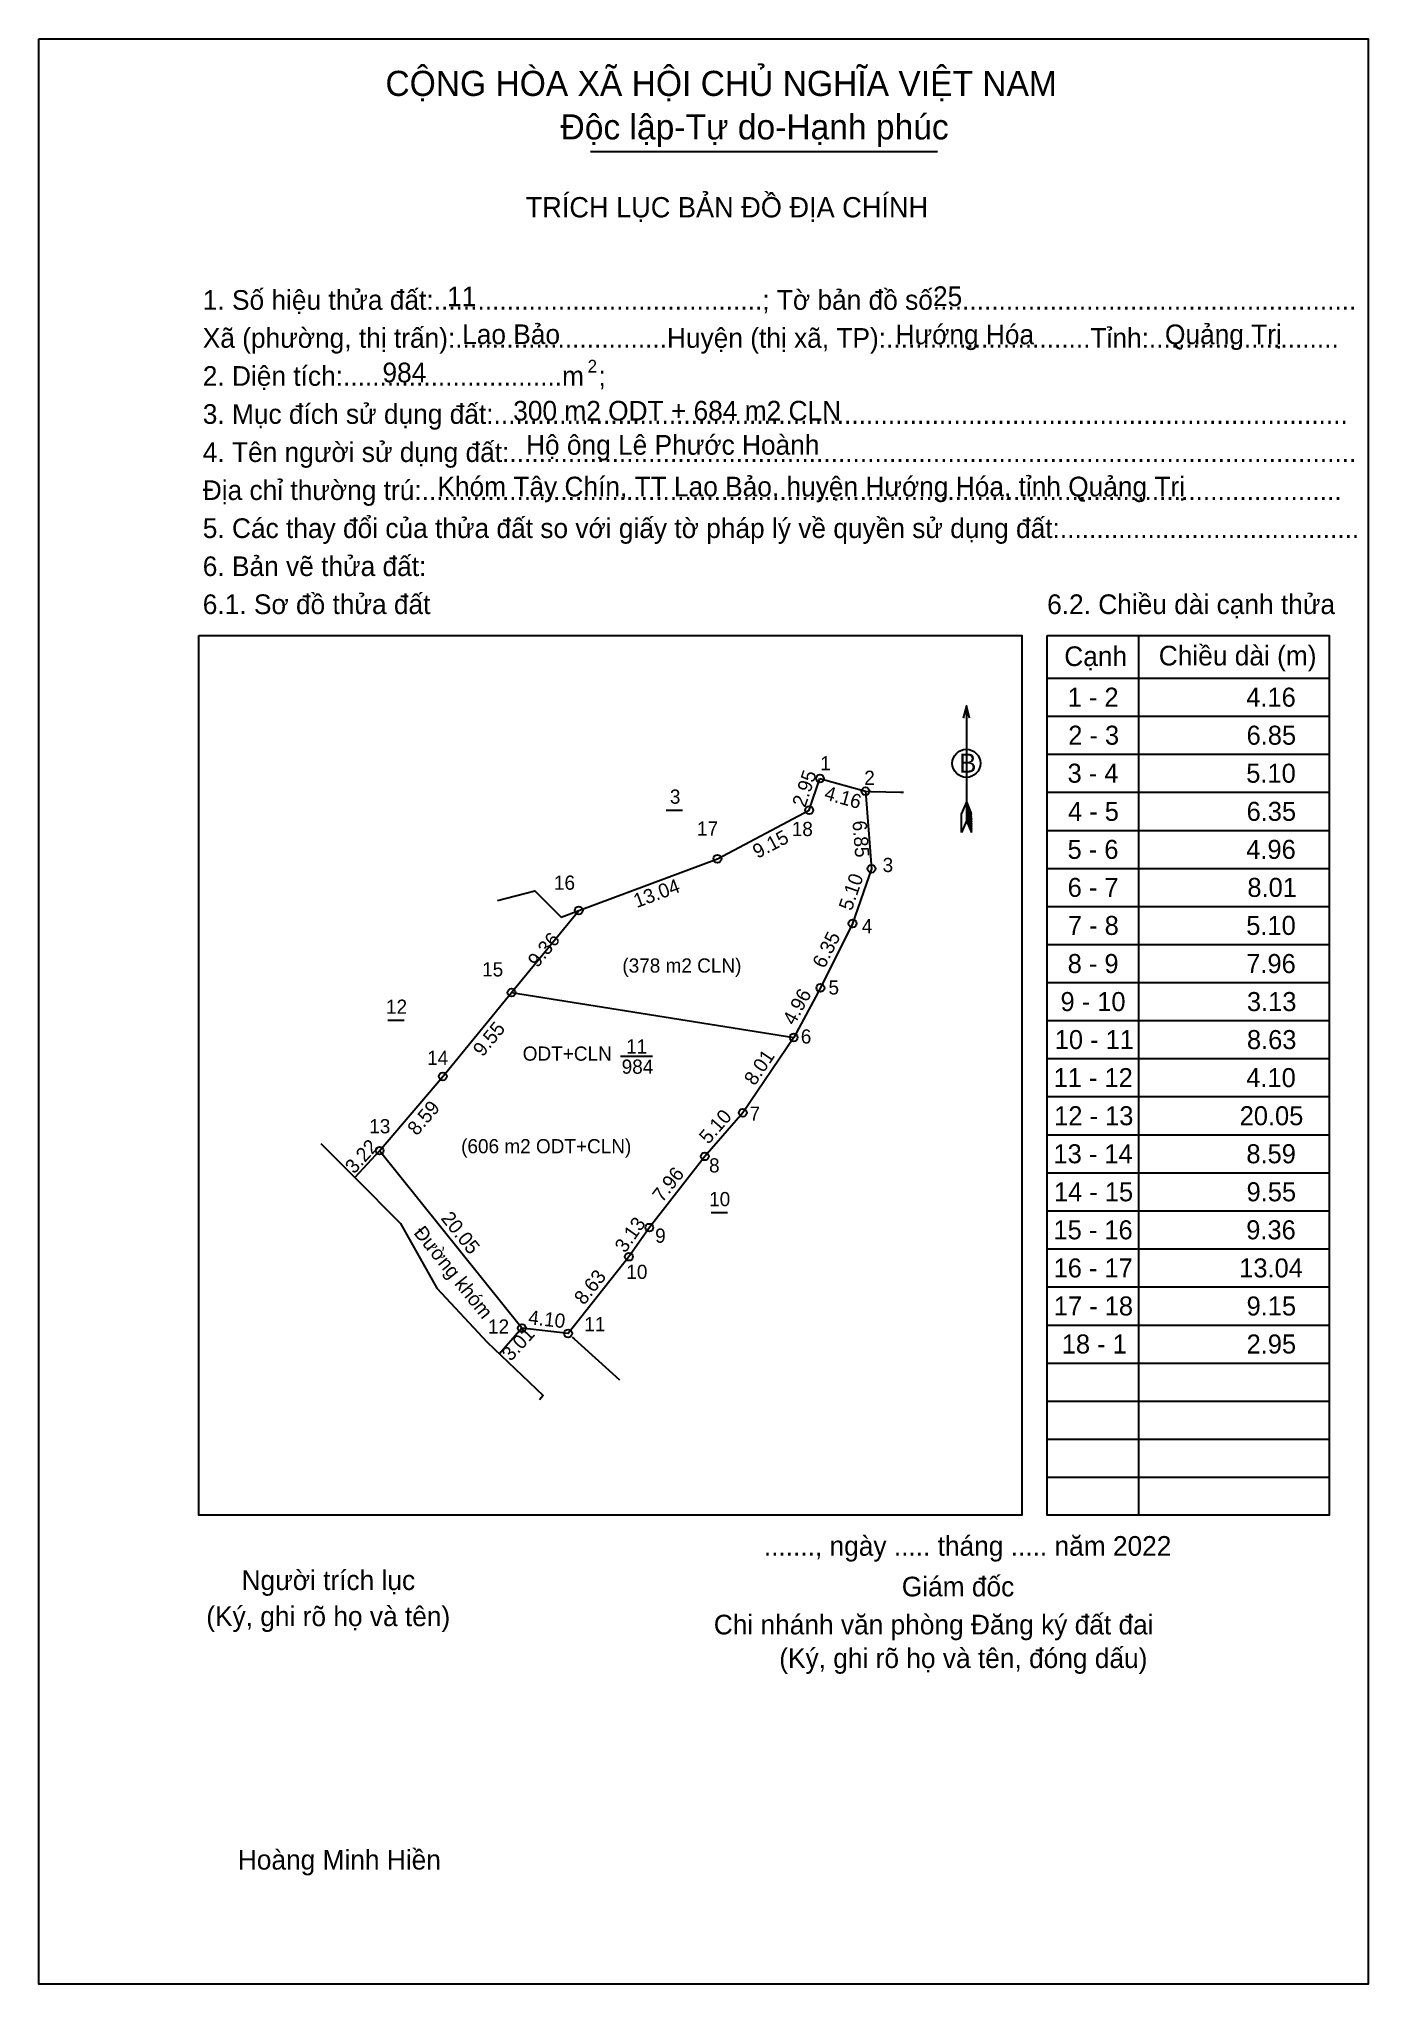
# Model space of a CAD drawing. Extents: x 537503 to 538184, y 1837877 to 1838079.
# Drawn here: x 537502.5 to 537619.7, y 1837895 to 1838066.4 of the extents above; entities that cross this region are included whole.
import ezdxf

# ---------------------------------------------------------------- set-up
doc = ezdxf.new("R2010")
doc.units = 0
for name, color, linetype in [('Level 1', 7, 'Continuous'), ('Level 10', 7, 'Continuous'), ('Level 11', 7, 'Continuous'), ('Level 13', 7, 'Continuous'), ('Level 2', 7, 'Continuous'), ('Level 23', 7, 'Continuous'), ('Level 29', 7, 'Continuous'), ('Level 31', 7, 'Continuous'), ('Level 32', 7, 'Continuous'), ('Level 34', 7, 'Continuous'), ('Level 36', 7, 'Continuous'), ('Level 49', 7, 'Continuous'), ('Level 52', 7, 'Continuous'), ('Level 6', 7, 'Continuous'), ('Level 9', 7, 'Continuous')]:
    doc.layers.add(name, color=color, linetype=linetype)

msp = doc.modelspace()

# ---------------------------------------------------------------- texts
at = {"layer": 'Level 1'}
for s, height, p in [('TRÍCH LỤC BẢN ĐỒ ĐỊA CHÍNH', 1.7881, (537545.41, 1838050.65)), ('1. Số hiệu thửa đất:.............................................; Tờ bản đồ số:.........................................................', 1.7321, (537516.95, 1838042.51)), ('Xã (phường, thị trấn):.............................Huyện (thị xã, TP):............................Tỉnh:..........................', 1.7321, (537516.95, 1838039.16)), ('2. Diện tích:..............................m  ;', 1.7321, (537516.95, 1838035.81)), ('2', 1.12, (537550.87, 1838036.98)), ('3. Mục đích sử dụng đất:.....................................................................................................................', 1.7321, (537516.95, 1838032.46)), ('4. Tên người sử dụng đất:....................................................................................................................', 1.7321, (537516.95, 1838029.1)), ('Địa chỉ thường trú:..............................................................................................................................', 1.7321, (537516.95, 1838025.75)), ('5. Các thay đổi của thửa đất so với giấy tờ pháp lý về quyền sử dụng đất:.........................................', 1.7321, (537516.95, 1838022.4)), ('6. Bản vẽ thửa đất:', 1.7321, (537516.95, 1838019.05)), ('6.1. Sơ đồ thửa đất', 1.7321, (537516.95, 1838015.7)), ('6.2. Chiều dài cạnh thửa', 1.7321, (537591.37, 1838015.7)), ('Cạnh', 1.732, (537592.88, 1838011.12)), ('Chiều dài (m)', 1.7321, (537601.21, 1838011.17)), ('B', 1.68, (537583.63, 1838001.73)), ('(378 m2 CLN)', 1.25, (537553.93, 1837984.11)), ('(606 m2 ODT+CLN)', 1.25, (537539.72, 1837968.19)), ('......., ngày ..... tháng ..... năm 2022', 1.7321, (537566.4, 1837932.73)), ('Người trích lục', 1.7321, (537520.37, 1837929.71)), ('Giám đốc', 1.732, (537578.56, 1837929.15)), ('(Ký, ghi rõ họ và tên)', 1.7321, (537517.26, 1837926.53)), ('Chi nhánh văn phòng Đăng ký đất đai', 1.7321, (537561.99, 1837925.8)), ('(Ký, ghi rõ họ và tên, đóng dấu)', 1.7321, (537567.76, 1837922.84)), ('Hoàng Minh Hiền', 1.7321, (537520.04, 1837905.08))]:
    msp.add_text(s, height=height, dxfattribs=at).set_placement(p)
at = {"layer": 'Level 13'}
for s, height, p in [('CỘNG HÒA XÃ HỘI CHỦ NGHĨA VIỆT NAM', 2.2126, (537533.05, 1838061.35)), ('Độc lập-Tự do-Hạnh phúc', 2.2126, (537548.48, 1838057.52)), ('ODT+CLN', 1.25, (537545.15, 1837976.35)), ('11', 1.25, (537554.26, 1837976.98)), ('984', 1.25, (537553.87, 1837975.2))]:
    msp.add_text(s, height=height, dxfattribs=at).set_placement(p)
at = {"layer": 'Level 34'}
for s, rotation, p in [('3.22', 47.3912, (537530.29, 1837966.31)), ('Đường khóm', 308.7223, (537535.48, 1837961.16)), ('3.01', 47.3912, (537544.1, 1837949.8))]:
    msp.add_text(s, height=1.25, rotation=rotation, dxfattribs=at).set_placement(p)
at = {"layer": 'Level 36'}
for s, p in [('3', (537558.12, 1837998.99)), ('12', (537533.1, 1837980.48)), ('10', (537561.58, 1837963.53))]:
    msp.add_text(s, height=1.25, dxfattribs=at).set_placement(p)
at = {"layer": 'Level 49'}
for s, rotation, p in [('2.95', 71.1962, (537570.04, 1837998.59)), ('4.16', 344.3949, (537571.65, 1837999.39)), ('9.15', 27.881, (537565.84, 1837994.12)), ('6.85', 274.4372, (537574.21, 1837997.46)), ('13.04', 20.4223, (537555.2, 1837989.79)), ('5.10', 70.8902, (537574.14, 1837989.49)), ('9.36', 50.6804, (537546.45, 1837984.48)), ('6.35', 63.5157, (537571.74, 1837984.4)), ('4.96', 61.574, (537569.09, 1837979.39)), ('9.55', 50.6937, (537541.62, 1837976.62)), ('8.01', 55.9925, (537565.6, 1837974.07)), ('8.59', 49.5796, (537535.82, 1837969.67)), ('5.10', 48.8987, (537561.52, 1837968.92)), ('7.96', 52.0934, (537557.45, 1837963.79)), ('20.05', 308.7223, (537537.88, 1837962.44)), ('3.13', 54.888, (537554.18, 1837959.34)), ('8.63', 51.5891, (537550.55, 1837954.75)), ('4.10', 353.5517, (537545.59, 1837953.14))]:
    msp.add_text(s, height=1.25, rotation=rotation, dxfattribs=at).set_placement(p)
at = {"layer": 'Level 52'}
for s, p in [('1 - 2', (537593.18, 1838007.54)), ('4.16', (537608.92, 1838007.54)), ('2 - 3', (537593.23, 1838004.19)), ('6.85', (537608.95, 1838004.19)), ('3 - 4', (537593.17, 1838000.84)), ('5.10', (537608.92, 1838000.84)), ('4 - 5', (537593.21, 1837997.48)), ('6.35', (537608.95, 1837997.48)), ('5 - 6', (537593.17, 1837994.13)), ('4.96', (537608.92, 1837994.13)), ('6 - 7', (537593.18, 1837990.78)), ('8.01', (537609.02, 1837990.78)), ('7 - 8', (537593.2, 1837987.43)), ('5.10', (537608.92, 1837987.43)), ('8 - 9', (537593.18, 1837984.07)), ('7.96', (537608.92, 1837984.07)), ('9 - 10', (537592.55, 1837980.72)), ('3.13', (537608.98, 1837980.72)), ('10 - 11', (537592.04, 1837977.37)), ('8.63', (537608.98, 1837977.37)), ('11 - 12', (537591.94, 1837974.02)), ('4.10', (537608.92, 1837974.02)), ('12 - 13', (537591.99, 1837970.66)), ('20.05', (537608.34, 1837970.66)), ('13 - 14', (537591.93, 1837967.31)), ('8.59', (537608.93, 1837967.31)), ('14 - 15', (537591.97, 1837963.96)), ('9.55', (537608.95, 1837963.96)), ('15 - 16', (537591.93, 1837960.61)), ('9.36', (537608.92, 1837960.61)), ('16 - 17', (537591.94, 1837957.25)), ('13.04', (537608.3, 1837957.25)), ('17 - 18', (537591.96, 1837953.9)), ('9.15', (537608.95, 1837953.9)), ('18 - 1', (537592.66, 1837950.55)), ('2.95', (537608.95, 1837950.55))]:
    msp.add_text(s, height=1.676, dxfattribs=at).set_placement(p)
at = {"layer": 'Level 6'}
for s, height, p in [('11', 1.732, (537538.49, 1838042.82)), ('25', 1.732, (537581.31, 1838042.84)), ('Lao Bảo', 1.732, (537539.81, 1838039.49)), ('Hướng Hóa', 1.732, (537578.01, 1838039.47)), ('Quảng Trị', 1.732, (537601.76, 1838039.48)), ('984', 1.732, (537532.79, 1838036.12)), ('300 m2 ODT + 684 m2 CLN', 1.7321, (537544.31, 1838032.75)), ('Hộ ông Lê Phước Hoành', 1.7321, (537545.44, 1838029.74)), ('Khóm Tây Chín, TT Lao Bảo, huyện Hướng Hóa, tỉnh Quảng Trị', 1.7321, (537537.63, 1838026.07))]:
    msp.add_text(s, height=height, dxfattribs=at).set_placement(p)
at = {"layer": 'Level 9'}
for s, p in [('1', (537571.38, 1838001.93)), ('2', (537575.25, 1838000.65)), ('17', (537560.51, 1837996.18)), ('18', (537568.86, 1837996.14)), ('3', (537576.87, 1837992.97)), ('16', (537547.9, 1837991.41)), ('4', (537575.03, 1837987.57)), ('15', (537541.57, 1837983.77)), ('5', (537572.1, 1837982.18)), ('6', (537569.66, 1837977.86)), ('14', (537536.72, 1837975.97)), ('13', (537531.62, 1837969.95)), ('7', (537565.14, 1837971.06)), ('8', (537561.57, 1837966.5)), ('9', (537556.82, 1837960.31)), ('10', (537554.28, 1837957.12)), ('12', (537542.09, 1837952.3)), ('11', (537550.57, 1837952.51))]:
    msp.add_text(s, height=1.25, dxfattribs=at).set_placement(p)

# ---------------------------------------------------------------- linework, layer by layer
at = {"layer": 'Level 1'}
for p, q in [((537502.51, 1838066.37), (537502.51, 1838066.37)), ((537516.61, 1838013.8), (537516.61, 1838013.8)), ((537599.42, 1838013.8), (537599.42, 1837936.3)), ((537591.37, 1838010.05), (537616.24, 1838010.05)), ((537584.25, 1838007.62), (537584.25, 1837997.48)), ((537591.37, 1838006.7), (537616.24, 1838006.7)), ((537591.37, 1838003.35), (537616.24, 1838003.35)), ((537591.37, 1838000), (537616.24, 1838000)), ((537583.81, 1837996.44), (537583.83, 1837998.12)), ((537584.25, 1837999.15), (537583.83, 1837998.12)), ((537584.25, 1837999.15), (537584.68, 1837998.12)), ((537584.25, 1837999.01), (537584.68, 1837997.97)), ((537584.25, 1837998.86), (537584.68, 1837997.82)), ((537584.25, 1837998.72), (537584.69, 1837997.67)), ((537584.25, 1837998.57), (537584.69, 1837997.52)), ((537584.25, 1837998.42), (537584.69, 1837997.37)), ((537584.25, 1837998.28), (537584.69, 1837997.22)), ((537584.25, 1837998.13), (537584.69, 1837997.07)), ((537584.7, 1837996.44), (537584.68, 1837998.12)), ((537584.25, 1837997.48), (537583.81, 1837996.44)), ((537584.25, 1837997.99), (537584.69, 1837996.92)), ((537584.25, 1837997.84), (537584.69, 1837996.77)), ((537584.25, 1837997.7), (537584.7, 1837996.62)), ((537584.25, 1837997.48), (537584.7, 1837996.44)), ((537591.37, 1837996.64), (537616.24, 1837996.64)), ((537591.37, 1837993.29), (537616.24, 1837993.29)), ((537591.37, 1837989.94), (537616.24, 1837989.94)), ((537591.37, 1837986.59), (537616.24, 1837986.59)), ((537591.37, 1837983.24), (537616.24, 1837983.24)), ((537591.37, 1837979.88), (537616.24, 1837979.88)), ((537591.37, 1837976.53), (537616.24, 1837976.53)), ((537591.37, 1837973.18), (537616.24, 1837973.18)), ((537591.37, 1837969.83), (537616.24, 1837969.83)), ((537591.37, 1837966.47), (537616.24, 1837966.47)), ((537591.37, 1837963.12), (537616.24, 1837963.12)), ((537591.37, 1837959.77), (537616.24, 1837959.77)), ((537591.37, 1837956.42), (537616.24, 1837956.42)), ((537591.37, 1837953.06), (537616.24, 1837953.06)), ((537591.37, 1837949.71), (537616.24, 1837949.71)), ((537591.37, 1837946.36), (537616.24, 1837946.36)), ((537591.37, 1837943.01), (537616.24, 1837943.01)), ((537591.37, 1837939.65), (537616.24, 1837939.65)), ((537589.14, 1837936.3), (537589.14, 1837936.3)), ((537619.66, 1837894.99), (537619.66, 1837894.99))]:
    msp.add_line(p, q, dxfattribs=at)
for points in [[(537516.61, 1838013.8), (537589.14, 1838013.8), (537589.14, 1837936.3), (537516.61, 1837936.3)], [(537591.37, 1838013.8), (537616.24, 1838013.8), (537616.24, 1837936.3), (537591.37, 1837936.3)]]:
    msp.add_lwpolyline(points, close=True, dxfattribs=at)
msp.add_lwpolyline([(537584.54, 1838006.54), (537584.25, 1838007.62), (537583.96, 1838006.54)], dxfattribs=at)
msp.add_circle((537584.25, 1838002.55), 1.24, dxfattribs=at)
at = {"layer": 'Level 10'}
msp.add_line((537530.36, 1837966.05), (537527.38, 1837969.02), dxfattribs=at)
msp.add_lwpolyline([(537571.35, 1838001.21), (537575.36, 1838000.09), (537575.89, 1837993.26), (537574.22, 1837988.44), (537571.39, 1837982.76), (537569.03, 1837978.4), (537564.55, 1837971.76), (537561.2, 1837967.92), (537556.31, 1837961.64), (537554.51, 1837959.08), (537549.15, 1837952.32), (537545.08, 1837952.78), (537532.54, 1837968.42), (537538.11, 1837974.96), (537544.16, 1837982.35), (537550.09, 1837989.59), (537562.31, 1837994.14), (537570.4, 1837998.42)], close=True, dxfattribs=at)
at = {"layer": 'Level 11'}
for centre in [(537571.35, 1838001.21), (537571.35, 1838001.21), (537575.36, 1838000.09), (537570.4, 1837998.42), (537562.31, 1837994.14), (537575.89, 1837993.26), (537550.09, 1837989.59), (537574.22, 1837988.44), (537544.16, 1837982.35), (537571.39, 1837982.76), (537569.03, 1837978.4), (537538.11, 1837974.96), (537564.55, 1837971.76), (537532.54, 1837968.42), (537561.2, 1837967.92), (537556.31, 1837961.64), (537554.51, 1837959.08), (537545.08, 1837952.78), (537549.15, 1837952.32)]:
    msp.add_circle(centre, 0.349, dxfattribs=at)
at = {"layer": 'Level 13'}
msp.add_line((537551.12, 1838056.46), (537581.7, 1838056.46), dxfattribs=at)
at = {"layer": 'Level 2'}
msp.add_lwpolyline([(537502.51, 1838066.38), (537619.66, 1838066.38), (537619.66, 1837894.99), (537502.51, 1837894.99)], close=True, dxfattribs=at)
at = {"layer": 'Level 23'}
for points in [[(537532.54, 1837968.42), (537530.36, 1837966.05), (537534.37, 1837961.99), (537537.57, 1837956.32), (537542.03, 1837951.54), (537546.95, 1837946.85), (537546.62, 1837946.48)], [(537549.52, 1837951.99), (537549.68, 1837951.84), (537553.68, 1837948.24)]]:
    msp.add_lwpolyline(points, dxfattribs=at)
at = {"layer": 'Level 29'}
msp.add_line((537544.16, 1837982.35), (537569.03, 1837978.4), dxfattribs=at)
at = {"layer": 'Level 31'}
for points in [[(537575.36, 1838000.09), (537575.87, 1838000.07)], [(537575.87, 1838000.07), (537578.44, 1838000.01), (537578.71, 1838000.02)]]:
    msp.add_lwpolyline(points, dxfattribs=at)
at = {"layer": 'Level 32'}
for points in [[(537542.94, 1837990.47), (537546.22, 1837991.31), (537548.54, 1837989)], [(537542.94, 1837990.47), (537546.22, 1837991.31), (537548.54, 1837989)], [(537548.54, 1837989), (537550.09, 1837989.59)]]:
    msp.add_lwpolyline(points, dxfattribs=at)
at = {"layer": 'Level 34'}
msp.add_line((537545.08, 1837952.78), (537543.11, 1837950.51), dxfattribs=at)
at = {"layer": 'Level 9'}
for p, q in [((537557.78, 1837998.43), (537559.22, 1837998.43)), ((537533.26, 1837979.92), (537534.7, 1837979.92)), ((537553.76, 1837976.76), (537556.58, 1837976.76)), ((537561.75, 1837962.97), (537563.19, 1837962.97))]:
    msp.add_line(p, q, dxfattribs=at)

msp.set_redraw_order([(e.dxf.handle, doc.entitydb.next_handle()) for e in msp.query("TEXT MTEXT ATTDEF DIMENSION ARC_DIMENSION")])  # texts and dimensions are drawn at this point

doc.saveas('drawing.dxf')
